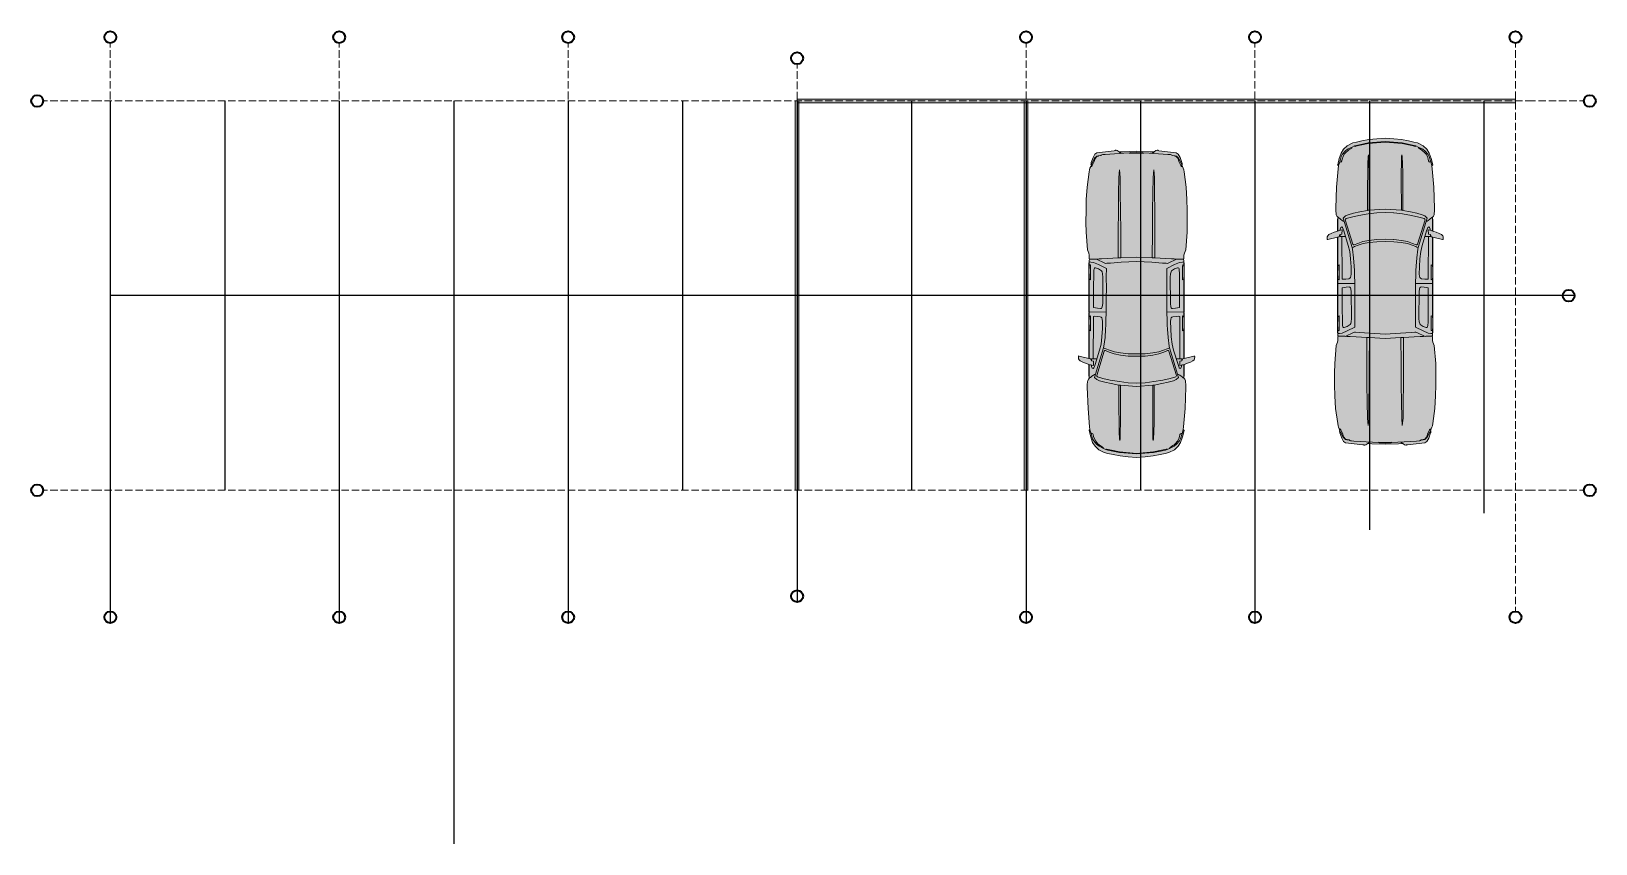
# Model space of a CAD drawing. Header units: inches. Extents: x 6102 to 35828, y 6258 to 21701.
import ezdxf

# ---------------------------------------------------------------- set-up
doc = ezdxf.new("R2010")
doc.units = ezdxf.units.IN
doc.header["$MEASUREMENT"] = 0
doc.layers.add('A-Placed', color=50, linetype='Continuous')
doc.layers.add('PDF_Structural - Shear', color=6, linetype='Continuous')
doc.layers.add('PDF_Interior$-$Furniture$', color=7, linetype='Continuous', true_color=0xaaaaaa)

msp = doc.modelspace()

# ---------------------------------------------------------------- hatches: boundary and pattern name
at = {"layer": 'PDF_Interior$-$Furniture$', "true_color": 0xffffff, "transparency": 33554559}
for points in [[(30921, 16584), (30921, 16188), (30921, 15988), (30921, 15975), (30925, 15971), (30928, 15971), (30928, 15959), (30928, 15934), (30930, 15920), (30936, 15910), (30944, 15906), (30931, 15899), (30929, 15894), (30928, 15884), (30928, 15857), (30927, 15823), (30919, 15789), (30895, 15725), (30868, 15389), (30865, 15204), (30867, 14973), (30871, 14769), (30886, 14533), (30926, 14244), (30932, 14204), (30942, 14175), (30956, 14141), (30969, 14109), (30958, 14104), (30963, 14075), (30966, 14065), (31001, 13969), (31036, 13906), (31075, 13880), (31405, 13842), (31420, 13837), (31426, 13833), (31438, 13831), (31461, 13840), (31496, 13864), (31573, 13860), (31828, 13851), (31828, 19670), (31667, 19658), (31516, 19642), (31383, 19618), (31284, 19596), (31214, 19578), (31108, 19526), (31038, 19459), (30992, 19386), (30956, 19282), (30925, 19161), (30924, 19158), (30928, 19153), (30934, 19149), (30942, 19148), (30939, 19141), (30935, 19087), (30905, 18739), (30891, 18338), (30893, 18290), (30896, 18231), (30899, 18213), (30912, 18186), (30926, 18171), (30928, 18155), (30928, 18130), (30925, 18130), (30921, 18125), (30921, 18112), (30921, 17903), (30906, 17898), (30857, 17882), (30804, 17859), (30759, 17835), (30736, 17815), (30726, 17795), (30723, 17750), (30725, 17743), (30730, 17744), (30737, 17745), (30921, 17788), (30921, 17235), (30921, 16930), (30921, 16918), (30925, 16914), (30928, 16914), (30928, 16905), (30925, 16905), (30921, 16901), (30921, 16889)], [(32735, 16584), (32735, 16889), (32735, 16901), (32731, 16905), (32728, 16905), (32728, 16914), (32731, 16914), (32735, 16918), (32735, 16930), (32735, 17235), (32735, 17788), (32918, 17745), (32926, 17744), (32930, 17743), (32932, 17750), (32930, 17795), (32920, 17815), (32896, 17835), (32852, 17859), (32798, 17882), (32750, 17898), (32735, 17903), (32735, 18112), (32735, 18125), (32731, 18130), (32728, 18130), (32728, 18155), (32730, 18171), (32743, 18186), (32756, 18213), (32760, 18231), (32763, 18290), (32764, 18338), (32750, 18739), (32720, 19087), (32716, 19141), (32714, 19148), (32722, 19149), (32728, 19153), (32732, 19158), (32731, 19161), (32700, 19282), (32664, 19386), (32617, 19459), (32548, 19526), (32442, 19578), (32372, 19596), (32273, 19618), (32140, 19642), (31989, 19658), (31828, 19670), (31828, 13851), (32083, 13860), (32160, 13864), (32194, 13840), (32217, 13831), (32229, 13833), (32235, 13837), (32251, 13842), (32580, 13880), (32619, 13906), (32655, 13969), (32690, 14065), (32692, 14075), (32697, 14104), (32686, 14109), (32700, 14141), (32714, 14175), (32724, 14204), (32730, 14244), (32770, 14533), (32784, 14769), (32789, 14973), (32790, 15204), (32787, 15389), (32761, 15725), (32736, 15789), (32728, 15823), (32728, 15857), (32728, 15884), (32727, 15894), (32724, 15899), (32712, 15906), (32720, 15910), (32726, 15920), (32728, 15934), (32728, 15959), (32728, 15971), (32731, 15971), (32735, 15975), (32735, 15988), (32735, 16188)], [(26197, 16688), (26197, 16383), (26197, 16371), (26201, 16367), (26204, 16367), (26204, 16358), (26201, 16358), (26197, 16354), (26197, 16342), (26197, 16037), (26197, 15484), (26013, 15527), (26006, 15528), (26001, 15529), (25999, 15522), (26002, 15477), (26012, 15457), (26035, 15437), (26080, 15413), (26133, 15390), (26182, 15374), (26197, 15369), (26197, 15160), (26197, 15147), (26201, 15142), (26204, 15142), (26204, 15117), (26202, 15101), (26188, 15086), (26175, 15059), (26172, 15041), (26168, 14982), (26167, 14934), (26181, 14533), (26211, 14185), (26215, 14131), (26218, 14124), (26210, 14123), (26204, 14119), (26200, 14114), (26201, 14110), (26232, 13990), (26268, 13886), (26314, 13813), (26384, 13746), (26490, 13694), (26560, 13676), (26659, 13654), (26791, 13630), (26943, 13614), (27104, 13601), (27104, 19421), (26849, 19412), (26772, 19408), (26737, 19432), (26714, 19441), (26702, 19439), (26696, 19435), (26681, 19430), (26351, 19392), (26312, 19366), (26277, 19303), (26241, 19207), (26239, 19197), (26234, 19167), (26245, 19163), (26232, 19131), (26218, 19097), (26208, 19068), (26202, 19028), (26162, 18739), (26147, 18503), (26143, 18298), (26141, 18068), (26144, 17883), (26171, 17547), (26195, 17483), (26203, 17448), (26204, 17415), (26204, 17388), (26205, 17378), (26207, 17373), (26219, 17366), (26212, 17362), (26206, 17352), (26204, 17338), (26204, 17313), (26204, 17301), (26201, 17301), (26197, 17297), (26197, 17284), (26197, 17084)], [(28011, 16688), (28011, 17084), (28011, 17284), (28011, 17297), (28007, 17301), (28004, 17301), (28004, 17313), (28004, 17338), (28002, 17352), (27996, 17362), (27988, 17366), (28000, 17373), (28003, 17378), (28004, 17388), (28004, 17415), (28004, 17448), (28012, 17483), (28037, 17547), (28063, 17883), (28066, 18068), (28064, 18298), (28060, 18503), (28046, 18739), (28006, 19028), (28000, 19068), (27989, 19097), (27976, 19131), (27962, 19163), (27973, 19167), (27968, 19197), (27966, 19207), (27931, 19303), (27895, 19366), (27856, 19392), (27527, 19430), (27511, 19435), (27505, 19439), (27493, 19441), (27470, 19432), (27435, 19408), (27359, 19412), (27104, 19421), (27104, 13601), (27264, 13614), (27416, 13630), (27549, 13654), (27648, 13676), (27718, 13694), (27824, 13746), (27893, 13813), (27940, 13886), (27976, 13990), (28007, 14110), (28007, 14114), (28004, 14119), (27998, 14123), (27990, 14124), (27992, 14131), (27996, 14185), (28026, 14533), (28040, 14934), (28039, 14982), (28036, 15041), (28032, 15059), (28019, 15086), (28006, 15101), (28004, 15117), (28004, 15142), (28007, 15142), (28011, 15147), (28011, 15160), (28011, 15369), (28026, 15374), (28074, 15390), (28128, 15413), (28172, 15437), (28196, 15457), (28206, 15477), (28208, 15522), (28206, 15529), (28202, 15528), (28194, 15527), (28011, 15484), (28011, 16037), (28011, 16342), (28011, 16354), (28007, 16358), (28004, 16358), (28004, 16367), (28007, 16367), (28011, 16371), (28011, 16383)]]:
    msp.add_hatch(color=7, dxfattribs=at).paths.add_polyline_path(points)

# ---------------------------------------------------------------- linework, layer by layer
at = {"layer": 'A-Placed'}
for p, q in [((7603, 20376), (7603, 10451)), ((9778, 20376), (9778, 12976)), ((11953, 20376), (11953, 10451)), ((14128, 20376), (14128, 6258)), ((16303, 20376), (16303, 10451)), ((18478, 20376), (18478, 12976)), ((20653, 20376), (20653, 10851)), ((22828, 20376), (22828, 12976)), ((25003, 20376), (25003, 10451)), ((27178, 20376), (27178, 12976)), ((29353, 20376), (29353, 10451)), ((31528, 20376), (31528, 12224)), ((33703, 20376), (33703, 12542)), ((35428, 16676), (7603, 16676))]:
    msp.add_line(p, q, dxfattribs=at)
at = {"layer": 'PDF_Interior$-$Furniture$', "color": 132, "lineweight": 18, "true_color": 0x00bfbf}
for points in [[(20618, 12976), (20618, 20376), (20688, 20376), (20688, 12976)], [(20653, 20411), (34303, 20411), (34303, 20341), (20653, 20341)], [(24968, 12976), (24968, 20376), (25038, 20376), (25038, 12976)]]:
    msp.add_lwpolyline(points, close=True, dxfattribs=at)
at = {"layer": 'PDF_Interior$-$Furniture$', "lineweight": 18}
for points in [[(32692, 19219), (32714, 19148), (32722, 19149), (32728, 19153), (32732, 19158), (32731, 19161), (32700, 19282), (32664, 19386), (32617, 19459), (32548, 19526), (32442, 19578), (32372, 19596), (32273, 19618), (32140, 19642), (31989, 19658), (31828, 19670), (31667, 19658), (31516, 19642), (31383, 19618), (31284, 19596), (31214, 19578), (31108, 19526), (31038, 19459), (30992, 19386), (30956, 19282), (30925, 19161), (30924, 19158), (30928, 19153), (30934, 19149), (30942, 19148), (30964, 19219)], [(26219, 17366), (26207, 17373), (26205, 17378), (26204, 17388), (26204, 17415), (26203, 17448), (26195, 17483), (26171, 17547), (26144, 17883), (26141, 18068), (26143, 18298), (26147, 18503), (26162, 18739), (26202, 19028), (26208, 19068), (26218, 19097), (26232, 19131), (26245, 19163), (26257, 19194), (26305, 19289), (26348, 19328), (26372, 19333), (26381, 19335), (26380, 19332), (26379, 19330), (26370, 19328), (26349, 19323), (26314, 19283), (26299, 19228), (26260, 19148), (26249, 19133), (26239, 19129), (26232, 19131)], [(26245, 19163), (26234, 19167), (26239, 19197), (26241, 19207), (26277, 19303), (26312, 19366), (26351, 19392), (26681, 19430), (26696, 19435), (26702, 19439), (26714, 19441), (26737, 19432), (26772, 19408), (26808, 19380)], [(26379, 19328), (26379, 19330), (26379, 19330)], [(26381, 19335), (26422, 19340), (26434, 19348), (26445, 19353), (26460, 19357), (26509, 19360), (26863, 19384), (26976, 19389)], [(27435, 19408), (27359, 19412), (27104, 19421), (26849, 19412), (26772, 19408)], [(27826, 19335), (27785, 19340), (27773, 19348), (27762, 19353), (27747, 19357), (27699, 19360), (27345, 19384), (27232, 19389)], [(27962, 19163), (27973, 19167), (27968, 19197), (27966, 19207), (27931, 19303), (27895, 19366), (27856, 19392), (27527, 19430), (27511, 19435), (27505, 19439), (27493, 19441), (27470, 19432), (27435, 19408), (27400, 19380)], [(27988, 17366), (28000, 17373), (28003, 17378), (28004, 17388), (28004, 17415), (28004, 17448), (28012, 17483), (28037, 17547), (28063, 17883), (28066, 18068), (28064, 18298), (28060, 18503), (28046, 18739), (28006, 19028), (28000, 19068), (27989, 19097), (27976, 19131), (27962, 19163), (27950, 19194), (27902, 19289), (27860, 19328), (27835, 19333), (27826, 19335), (27828, 19332), (27828, 19330), (27838, 19328), (27859, 19323), (27894, 19283), (27909, 19228), (27947, 19148), (27958, 19133), (27968, 19129), (27976, 19131)], [(27829, 19328), (27828, 19330), (27828, 19330)], [(31201, 19501), (31246, 19523), (31280, 19530), (31506, 19579), (31828, 19605), (32149, 19579), (32376, 19530), (32409, 19523), (32454, 19501)], [(32409, 19523), (32401, 19514), (32399, 19513), (32391, 19515), (32149, 19568), (31828, 19594), (31506, 19568), (31264, 19515), (31257, 19513), (31254, 19514), (31246, 19523)], [(31521, 18300), (31521, 18486), (31521, 18736), (31522, 19020), (31519, 19184), (31518, 19322), (31512, 19350), (31504, 19319), (31500, 19182), (31495, 19017), (31493, 18732), (31492, 18482), (31492, 18296)], [(26204, 17313), (26204, 17338), (26206, 17352), (26212, 17362), (26219, 17366), (26290, 17368), (26333, 17369), (26375, 17372), (26392, 17373), (26400, 17373), (26420, 17374), (26438, 17375), (26552, 17381), (26756, 17392), (26756, 17883), (26758, 18298), (26760, 18617), (26765, 18923), (26779, 19066), (26790, 18923), (26795, 18617), (26799, 18298), (26802, 17884), (26804, 17395)], [(28004, 17313), (28004, 17338), (28002, 17352), (27996, 17362), (27988, 17366), (27917, 17368), (27874, 17369), (27833, 17372), (27816, 17373), (27808, 17373), (27788, 17374), (27769, 17375), (27656, 17381), (27451, 17392), (27452, 17883), (27450, 18298), (27447, 18617), (27443, 18923), (27429, 19066), (27417, 18923), (27412, 18617), (27408, 18298), (27405, 17884), (27403, 17395), (27104, 17409), (26804, 17395), (26756, 17392)], [(30942, 19148), (30939, 19141), (30935, 19087), (30905, 18739), (30891, 18338), (30893, 18290), (30896, 18231), (30899, 18213), (30912, 18186), (30926, 18171), (30928, 18155), (30930, 18161), (30940, 18158), (30951, 18150), (30964, 18140), (30979, 18127), (31008, 18107), (31029, 18094), (31049, 18092)], [(32714, 19148), (32716, 19141), (32720, 19087), (32750, 18739), (32764, 18338), (32763, 18290), (32760, 18231), (32756, 18213), (32743, 18186), (32730, 18171), (32728, 18155), (32725, 18161), (32716, 18158), (32704, 18150), (32691, 18140), (32676, 18127), (32647, 18107), (32626, 18094), (32607, 18092)], [(32135, 18300), (31828, 18321), (31521, 18300), (31507, 18298), (31492, 18296), (31346, 18269), (31224, 18243), (31124, 18213), (31075, 18192), (31031, 18150), (31200, 17588), (31208, 17558), (31228, 17395), (31240, 17234), (31243, 17156), (31246, 17076), (31250, 16907), (31253, 16617), (31254, 16474), (31254, 16230), (31254, 16078), (31105, 16006), (31009, 15965), (30958, 15957), (30936, 15956), (30928, 15959), (30928, 15971)], [(30928, 17905), (30928, 18064), (30928, 18130), (30928, 18155)], [(31521, 17727), (31520, 17727), (31402, 17703), (31309, 17670), (31238, 17642), (31223, 17641), (31214, 17652), (31070, 18116), (31072, 18130), (31085, 18139), (31187, 18169), (31327, 18201), (31502, 18231), (31667, 18252)], [(31187, 18169), (31327, 18201)], [(31502, 18231), (31502, 18231)], [(32135, 17727), (32135, 17727), (32253, 17703), (32346, 17670), (32417, 17642), (32432, 17641), (32442, 17652), (32585, 18116), (32584, 18130), (32571, 18139), (32469, 18169), (32329, 18201), (32154, 18231), (31989, 18252), (31828, 18258), (31667, 18252), (31667, 18252)], [(31989, 18252), (31988, 18252)], [(32154, 18231), (32154, 18231)], [(32163, 18296), (32309, 18269), (32431, 18243), (32532, 18213), (32580, 18192), (32624, 18150), (32456, 17588), (32448, 17558), (32427, 17395), (32416, 17234), (32412, 17156), (32409, 17076), (32405, 16907), (32403, 16617), (32402, 16474), (32402, 16230), (32401, 16078), (32551, 16006), (32646, 15965), (32698, 15957), (32720, 15956), (32728, 15959), (32728, 15971)], [(32469, 18169), (32329, 18201)], [(32728, 17905), (32728, 18064), (32728, 18130), (32728, 18155)], [(30928, 18130), (30925, 18130), (30921, 18125), (30921, 18112), (30921, 17903)], [(31074, 17798), (31063, 17798), (31026, 17798), (31024, 17798), (31009, 17798), (31009, 17798), (30987, 17798), (30970, 17798), (30970, 17837)], [(30972, 17917), (30974, 17940), (30987, 17974), (31002, 17984), (31016, 17969), (31028, 17941), (31041, 17908), (31124, 17632), (31153, 17517), (31170, 17377), (31179, 17221), (31181, 17087), (31176, 17045), (31168, 17021), (31158, 17007), (31139, 16997), (31077, 16990), (31023, 16988), (31009, 16990), (31009, 17028), (31006, 17798)], [(32683, 17917), (32681, 17940), (32669, 17974), (32654, 17984), (32640, 17969), (32628, 17941), (32615, 17908), (32531, 17632), (32503, 17517), (32486, 17377), (32477, 17221), (32475, 17087), (32480, 17045), (32487, 17021), (32497, 17007), (32516, 16997), (32579, 16990), (32633, 16988), (32647, 16990), (32647, 17028), (32650, 17798)], [(32581, 17798), (32592, 17798), (32629, 17798), (32632, 17798), (32646, 17798), (32647, 17798), (32669, 17798), (32686, 17798), (32686, 17837)], [(32728, 18130), (32731, 18130), (32735, 18125), (32735, 18112), (32735, 17903)], [(30921, 17788), (30921, 17235), (30921, 16930), (30921, 16918), (30925, 16914), (30928, 16914), (30928, 17011)], [(30928, 17222), (30928, 17232), (30928, 17660), (30928, 17789)], [(32456, 17588), (32429, 17600), (32409, 17608), (32339, 17634), (32249, 17664), (32134, 17685), (31989, 17700), (31828, 17702), (31667, 17700), (31522, 17685), (31407, 17664), (31317, 17634), (31246, 17608), (31227, 17600), (31200, 17588)], [(31520, 17727), (31667, 17744)], [(31989, 17744), (31828, 17747), (31667, 17744), (31667, 17744)], [(31988, 17744), (31989, 17744), (32135, 17727)], [(32728, 17222), (32728, 17232), (32728, 17660), (32728, 17789)], [(32735, 17788), (32735, 17235), (32735, 16930), (32735, 16918), (32731, 16914), (32728, 16914), (32728, 17011)], [(26204, 16367), (26201, 16367), (26197, 16371), (26197, 16383), (26197, 16688), (26197, 17084), (26197, 17284), (26197, 17297), (26201, 17301), (26204, 17301), (26204, 17230)], [(27411, 14972), (27104, 14951), (26797, 14972), (26782, 14974), (26768, 14976), (26622, 15003), (26500, 15029), (26399, 15059), (26351, 15080), (26307, 15122), (26476, 15684), (26484, 15714), (26504, 15877), (26516, 16038), (26519, 16116), (26522, 16196), (26526, 16365), (26529, 16655), (26530, 16798), (26529, 17042), (26530, 17194), (26381, 17266), (26285, 17307), (26234, 17315), (26212, 17316), (26204, 17313), (26204, 17301)], [(27863, 17370), (27707, 17296), (27687, 17289), (27666, 17290), (27597, 17296), (27395, 17311), (27104, 17327), (26812, 17311), (26611, 17296), (26541, 17290), (26521, 17289), (26501, 17296), (26344, 17370)], [(27451, 17392), (27403, 17395)], [(27439, 14976), (27585, 15003), (27707, 15029), (27808, 15059), (27856, 15080), (27900, 15122), (27732, 15684), (27724, 15714), (27703, 15877), (27692, 16038), (27688, 16116), (27685, 16196), (27681, 16365), (27678, 16655), (27678, 16798), (27678, 17042), (27677, 17194), (27827, 17266), (27922, 17307), (27974, 17315), (27996, 17316), (28004, 17313), (28004, 17301)], [(28004, 16367), (28007, 16367), (28011, 16371), (28011, 16383), (28011, 16688), (28011, 17084), (28011, 17284), (28011, 17297), (28007, 17301), (28004, 17301), (28004, 17230)], [(26204, 17018), (26204, 16808), (26204, 16447), (26204, 16367), (26204, 16358)], [(28004, 17018), (28004, 16808), (28004, 16447), (28004, 16367), (28004, 16358)], [(30928, 16905), (30925, 16905), (30921, 16901), (30921, 16889), (30921, 16584), (30921, 16188), (30921, 15988), (30921, 15975), (30925, 15971), (30928, 15971), (30928, 16042)], [(30928, 16254), (30928, 16464), (30928, 16825), (30928, 16905), (30928, 16914)], [(30928, 16908), (31250, 16907)], [(32728, 16908), (32405, 16907)], [(32728, 16254), (32728, 16464), (32728, 16825), (32728, 16905), (32728, 16914)], [(32728, 16905), (32731, 16905), (32735, 16901), (32735, 16889), (32735, 16584), (32735, 16188), (32735, 15988), (32735, 15975), (32731, 15971), (32728, 15971), (32728, 16042)], [(26197, 15484), (26197, 16037), (26197, 16342), (26197, 16354), (26201, 16358), (26204, 16358), (26204, 16261)], [(26204, 16364), (26526, 16365)], [(28004, 16364), (27681, 16365)], [(28011, 15484), (28011, 16037), (28011, 16342), (28011, 16354), (28007, 16358), (28004, 16358), (28004, 16261)], [(26248, 15355), (26250, 15332), (26263, 15298), (26278, 15288), (26291, 15303), (26303, 15331), (26317, 15364), (26400, 15640), (26429, 15755), (26446, 15895), (26455, 16051), (26456, 16185), (26452, 16227), (26444, 16251), (26434, 16265), (26415, 16275), (26352, 16282), (26299, 16284), (26285, 16282), (26284, 16244), (26282, 15474)], [(27959, 15355), (27957, 15332), (27945, 15298), (27930, 15288), (27916, 15303), (27904, 15331), (27891, 15364), (27807, 15640), (27779, 15755), (27762, 15895), (27753, 16051), (27751, 16185), (27756, 16227), (27763, 16251), (27773, 16265), (27792, 16275), (27855, 16282), (27908, 16284), (27923, 16282), (27923, 16244), (27926, 15474)], [(26204, 16050), (26204, 16040), (26204, 15612), (26204, 15483)], [(28004, 16050), (28004, 16040), (28004, 15612), (28004, 15483)], [(30944, 15906), (30931, 15899), (30929, 15894), (30928, 15884), (30928, 15857), (30927, 15823), (30919, 15789), (30895, 15725), (30868, 15389), (30865, 15204), (30867, 14973), (30871, 14769), (30886, 14533), (30926, 14244), (30932, 14204), (30942, 14175), (30956, 14141), (30969, 14109), (30981, 14078), (31029, 13983), (31072, 13944), (31096, 13939), (31105, 13937), (31104, 13940), (31103, 13942), (31094, 13944), (31073, 13949), (31038, 13989), (31023, 14044), (30984, 14124), (30973, 14139), (30963, 14143), (30956, 14141)], [(30928, 15959), (30928, 15934), (30930, 15920), (30936, 15910), (30944, 15906), (31014, 15904), (31058, 15903), (31099, 15900), (31116, 15899), (31124, 15899), (31144, 15898), (31162, 15897), (31276, 15891), (31480, 15880), (31480, 15389), (31482, 14973), (31485, 14655), (31489, 14349), (31503, 14206), (31514, 14349), (31519, 14655), (31523, 14973), (31526, 15388), (31528, 15877)], [(31069, 15902), (31225, 15976), (31245, 15983), (31265, 15982), (31335, 15976), (31536, 15960)], [(32728, 15959), (32728, 15934), (32726, 15920), (32720, 15910), (32712, 15906), (32641, 15904), (32598, 15903), (32557, 15900), (32540, 15899), (32532, 15899), (32512, 15898), (32493, 15897), (32380, 15891), (32175, 15880), (32176, 15389), (32174, 14973), (32171, 14655), (32167, 14349), (32153, 14206), (32141, 14349), (32136, 14655), (32133, 14973), (32129, 15388), (32128, 15877), (31828, 15863), (31528, 15877), (31480, 15880)], [(32119, 15961), (31828, 15945), (31536, 15961)], [(32587, 15902), (32431, 15976), (32411, 15983), (32390, 15982), (32321, 15976), (32119, 15960)], [(32175, 15880), (32128, 15877)], [(32712, 15906), (32724, 15899), (32727, 15894), (32728, 15884), (32728, 15857), (32728, 15823), (32736, 15789), (32761, 15725), (32787, 15389), (32790, 15204), (32789, 14973), (32784, 14769), (32770, 14533), (32730, 14244), (32724, 14204), (32714, 14175), (32700, 14141), (32686, 14109), (32674, 14078), (32626, 13983), (32584, 13944), (32560, 13939), (32550, 13937), (32552, 13940), (32552, 13942), (32562, 13944), (32583, 13949), (32618, 13989), (32633, 14044), (32671, 14124), (32682, 14139), (32692, 14143), (32700, 14141)], [(26350, 15474), (26339, 15474), (26302, 15474), (26300, 15474), (26285, 15474), (26285, 15474), (26263, 15474), (26246, 15474), (26246, 15435)], [(26943, 15528), (26796, 15545), (26678, 15569), (26585, 15602), (26514, 15630), (26499, 15631), (26490, 15620), (26346, 15156), (26348, 15142), (26361, 15133), (26463, 15103), (26603, 15071), (26778, 15041), (26943, 15020), (27104, 15014), (27264, 15020), (27430, 15041), (27605, 15071), (27745, 15103), (27847, 15133), (27859, 15142), (27861, 15156), (27718, 15620), (27708, 15631), (27693, 15630), (27622, 15602), (27529, 15569), (27411, 15545), (27264, 15528), (27264, 15528)], [(27732, 15684), (27705, 15671), (27685, 15664), (27615, 15638), (27525, 15608), (27410, 15587), (27264, 15572), (27104, 15570), (26943, 15572), (26797, 15587), (26682, 15608), (26592, 15638), (26522, 15664), (26503, 15671), (26476, 15684)], [(26796, 15545), (26796, 15545)], [(27264, 15528), (27104, 15525), (26943, 15528), (26943, 15528)], [(27411, 15545), (27411, 15545)], [(27857, 15474), (27868, 15474), (27905, 15474), (27908, 15474), (27922, 15474), (27922, 15474), (27945, 15474), (27962, 15474), (27962, 15435)], [(26218, 14124), (26215, 14131), (26211, 14185), (26181, 14533), (26167, 14934), (26168, 14982), (26172, 15041), (26175, 15059), (26188, 15086), (26202, 15101), (26204, 15117), (26206, 15111), (26215, 15114), (26227, 15122), (26240, 15132), (26255, 15145), (26284, 15165), (26305, 15178), (26325, 15180)], [(26204, 15142), (26201, 15142), (26197, 15147), (26197, 15160), (26197, 15369)], [(26204, 15367), (26204, 15208), (26204, 15142), (26204, 15117)], [(27990, 14124), (27992, 14131), (27996, 14185), (28026, 14533), (28040, 14934), (28039, 14982), (28036, 15041), (28032, 15059), (28019, 15086), (28006, 15101), (28004, 15117), (28001, 15111), (27992, 15114), (27980, 15122), (27967, 15132), (27952, 15145), (27923, 15165), (27902, 15178), (27883, 15180)], [(28004, 15142), (28007, 15142), (28011, 15147), (28011, 15160), (28011, 15369)], [(28004, 15367), (28004, 15208), (28004, 15142), (28004, 15117)], [(26463, 15103), (26603, 15071)], [(26797, 14972), (26797, 14786), (26797, 14536), (26798, 14252), (26795, 14088), (26794, 13950), (26787, 13922), (26780, 13953), (26776, 14090), (26771, 14255), (26769, 14540), (26768, 14790), (26768, 14976)], [(26778, 15041), (26778, 15041)], [(26943, 15020), (26943, 15020)], [(27264, 15020), (27264, 15020)], [(27430, 15041), (27430, 15041)], [(27745, 15103), (27605, 15071)], [(27968, 14053), (27990, 14124), (27998, 14123), (28004, 14119), (28007, 14114), (28007, 14110), (27976, 13990), (27940, 13886), (27893, 13813), (27824, 13746), (27718, 13694), (27648, 13676), (27549, 13654), (27416, 13630), (27264, 13614), (27104, 13601), (26943, 13614), (26791, 13630), (26659, 13654), (26560, 13676), (26490, 13694), (26384, 13746), (26314, 13813), (26268, 13886), (26232, 13990), (26201, 14110), (26200, 14114), (26204, 14119), (26210, 14123), (26218, 14124), (26239, 14053)], [(30969, 14109), (30958, 14104), (30963, 14075), (30966, 14065), (31001, 13969), (31036, 13906), (31075, 13880), (31405, 13842), (31420, 13837), (31426, 13833), (31438, 13831), (31461, 13840), (31496, 13864), (31532, 13892)], [(32686, 14109), (32697, 14104), (32692, 14075), (32690, 14065), (32655, 13969), (32619, 13906), (32580, 13880), (32251, 13842), (32235, 13837), (32229, 13833), (32217, 13831), (32194, 13840), (32160, 13864), (32124, 13892)], [(26477, 13771), (26522, 13749), (26556, 13741), (26782, 13693), (27104, 13667), (27425, 13693), (27652, 13741), (27685, 13749), (27730, 13771)], [(27685, 13749), (27677, 13758), (27675, 13759), (27667, 13757), (27425, 13704), (27104, 13678), (26782, 13704), (26540, 13757), (26533, 13759), (26530, 13758), (26522, 13749)], [(31103, 13943), (31103, 13942), (31103, 13942)], [(31105, 13937), (31146, 13932), (31158, 13924), (31169, 13919), (31185, 13915), (31233, 13912), (31587, 13888), (31700, 13883)], [(32160, 13864), (32083, 13860), (31828, 13851), (31573, 13860), (31496, 13864)], [(32550, 13937), (32509, 13932), (32497, 13924), (32486, 13919), (32471, 13915), (32423, 13912), (32069, 13888), (31956, 13883)], [(32553, 13943), (32552, 13942)], [(32552, 13942), (32552, 13942)]]:
    msp.add_lwpolyline(points, dxfattribs=at)
for points in [[(26976, 19389), (26976, 19380), (27104, 19385), (27232, 19380), (27232, 19389), (27218, 19395), (27104, 19400), (26989, 19395)], [(31114, 19457), (31201, 19501), (31193, 19485), (31191, 19480), (31136, 19445), (31117, 19430), (31087, 19406), (31051, 19363), (31027, 19318), (31012, 19272), (31003, 19237), (30994, 19222), (30982, 19215), (30964, 19219), (30992, 19319), (31013, 19357), (31068, 19421)], [(32134, 18736), (32134, 19020), (32136, 19184), (32138, 19322), (32144, 19350), (32151, 19319), (32156, 19182), (32161, 19017), (32163, 18732), (32163, 18482), (32163, 18296), (32149, 18298), (32135, 18300), (32135, 18486)], [(32541, 19457), (32454, 19501), (32463, 19485), (32464, 19480), (32519, 19445), (32539, 19430), (32568, 19406), (32604, 19363), (32629, 19318), (32643, 19272), (32652, 19237), (32662, 19222), (32674, 19215), (32692, 19219), (32663, 19319), (32643, 19357), (32588, 19421)], [(30956, 17803), (30969, 17837), (31007, 17844), (31009, 17927), (30955, 17912), (30942, 17909), (30921, 17903), (30906, 17898), (30857, 17882), (30804, 17859), (30759, 17835), (30736, 17815), (30726, 17795), (30723, 17750), (30725, 17743), (30730, 17744), (30737, 17745), (30921, 17788), (30952, 17795)], [(32700, 17803), (32686, 17837), (32648, 17844), (32647, 17927), (32700, 17912), (32714, 17909), (32735, 17903), (32750, 17898), (32798, 17882), (32852, 17859), (32896, 17835), (32920, 17815), (32930, 17795), (32932, 17750), (32930, 17743), (32926, 17744), (32918, 17745), (32735, 17788), (32703, 17795)], [(26230, 17219), (26229, 17029), (26228, 16978), (26213, 16984), (26208, 16997), (26205, 17009), (26202, 17032), (26198, 17153), (26202, 17216), (26205, 17238), (26209, 17251), (26210, 17252), (26213, 17256), (26225, 17261), (26226, 17261), (26228, 17256), (26229, 17242)], [(27978, 17219), (27978, 17029), (27979, 16978), (27994, 16984), (28000, 16997), (28002, 17009), (28006, 17032), (28009, 17153), (28006, 17216), (28002, 17238), (27998, 17251), (27997, 17252), (27995, 17256), (27982, 17261), (27981, 17261), (27980, 17256), (27978, 17242)], [(30936, 17253), (30932, 17243), (30929, 17231), (30926, 17208), (30922, 17087), (30926, 17025), (30929, 17002), (30933, 16990), (30934, 16988), (30937, 16984), (30954, 16978), (30954, 17263), (30939, 17257), (30937, 17254)], [(32720, 17253), (32724, 17243), (32727, 17231), (32730, 17208), (32733, 17087), (32730, 17025), (32726, 17002), (32722, 16990), (32722, 16988), (32719, 16984), (32702, 16978), (32702, 17263), (32717, 17257), (32719, 17254)], [(26297, 17186), (26293, 17162), (26290, 17101), (26287, 16809), (26286, 16509), (26285, 16449), (26361, 16435), (26420, 16429), (26435, 16433), (26445, 16445), (26453, 16465), (26460, 16526), (26462, 17030), (26457, 17091), (26449, 17126), (26438, 17147), (26380, 17185), (26323, 17204), (26313, 17203), (26303, 17198)], [(27910, 17186), (27915, 17162), (27918, 17101), (27920, 16809), (27922, 16509), (27922, 16449), (27846, 16435), (27787, 16429), (27772, 16433), (27762, 16445), (27754, 16465), (27748, 16526), (27745, 17030), (27750, 17091), (27759, 17126), (27770, 17147), (27827, 17185), (27884, 17204), (27894, 17203), (27904, 17198)], [(31021, 16086), (31017, 16110), (31014, 16171), (31011, 16463), (31010, 16763), (31009, 16823), (31085, 16837), (31144, 16843), (31159, 16839), (31169, 16827), (31177, 16807), (31184, 16746), (31186, 16242), (31181, 16181), (31173, 16146), (31162, 16125), (31104, 16087), (31047, 16068), (31037, 16069), (31027, 16074)], [(32634, 16086), (32639, 16110), (32642, 16171), (32644, 16463), (32646, 16763), (32646, 16823), (32570, 16837), (32511, 16843), (32496, 16839), (32486, 16827), (32478, 16807), (32472, 16746), (32469, 16242), (32474, 16181), (32483, 16146), (32494, 16125), (32551, 16087), (32609, 16068), (32618, 16069), (32629, 16074)], [(26212, 16019), (26208, 16029), (26205, 16041), (26202, 16064), (26198, 16185), (26202, 16247), (26205, 16270), (26209, 16282), (26210, 16284), (26213, 16287), (26230, 16294), (26230, 16009), (26215, 16015), (26212, 16018)], [(27996, 16019), (28000, 16029), (28002, 16041), (28006, 16064), (28009, 16185), (28006, 16247), (28002, 16270), (27998, 16282), (27997, 16284), (27995, 16287), (27978, 16294), (27978, 16009), (27993, 16015), (27995, 16018)], [(30954, 16053), (30954, 16243), (30952, 16294), (30937, 16288), (30932, 16275), (30929, 16263), (30926, 16240), (30922, 16119), (30926, 16056), (30929, 16034), (30933, 16021), (30934, 16020), (30937, 16016), (30949, 16011), (30950, 16011), (30952, 16016), (30953, 16030)], [(32702, 16053), (32702, 16243), (32703, 16294), (32718, 16288), (32724, 16275), (32727, 16263), (32730, 16240), (32733, 16119), (32730, 16056), (32726, 16034), (32722, 16021), (32722, 16020), (32719, 16016), (32706, 16011), (32705, 16011), (32704, 16016), (32702, 16030)], [(26232, 15469), (26245, 15435), (26283, 15428), (26285, 15345), (26231, 15360), (26218, 15363), (26197, 15369), (26182, 15374), (26133, 15390), (26080, 15413), (26035, 15437), (26012, 15457), (26002, 15477), (25999, 15522), (26001, 15529), (26006, 15528), (26013, 15527), (26197, 15484), (26228, 15477)], [(27976, 15469), (27962, 15435), (27924, 15428), (27923, 15345), (27976, 15360), (27990, 15363), (28011, 15369), (28026, 15374), (28074, 15390), (28128, 15413), (28172, 15437), (28196, 15457), (28206, 15477), (28208, 15522), (28206, 15529), (28202, 15528), (28194, 15527), (28011, 15484), (27979, 15477)], [(27410, 14536), (27410, 14252), (27412, 14088), (27414, 13950), (27420, 13922), (27427, 13953), (27432, 14090), (27437, 14255), (27439, 14540), (27439, 14790), (27439, 14976), (27425, 14974), (27411, 14972), (27411, 14786)], [(26390, 13815), (26477, 13771), (26469, 13787), (26467, 13792), (26412, 13827), (26393, 13842), (26363, 13866), (26327, 13909), (26303, 13954), (26288, 13999), (26279, 14035), (26270, 14050), (26258, 14057), (26239, 14053), (26268, 13953), (26289, 13915), (26344, 13851)], [(27817, 13815), (27730, 13771), (27739, 13787), (27740, 13792), (27795, 13827), (27815, 13842), (27844, 13866), (27880, 13909), (27905, 13954), (27919, 13999), (27928, 14035), (27938, 14050), (27950, 14057), (27968, 14053), (27939, 13953), (27919, 13915), (27864, 13851)], [(31700, 13883), (31700, 13892), (31828, 13887), (31956, 13892), (31956, 13883), (31942, 13877), (31828, 13872), (31713, 13877)]]:
    msp.add_lwpolyline(points, close=True, dxfattribs=at)
at = {"layer": 'PDF_Interior$-$Furniture$', "color": 7, "lineweight": 0, "true_color": 0xffffff, "transparency": 33554559}
for points in [[(20618, 12976), (20618, 20376), (20688, 12976), (20688, 20376)], [(20653, 20411), (34303, 20411), (20653, 20341), (34303, 20341)], [(24968, 12976), (24968, 20376), (25038, 12976), (25038, 20376)]]:
    msp.add_solid(points, dxfattribs=at)
at = {"layer": 'PDF_Structural - Shear', "lineweight": 13}
for points in [[(7603, 21394), (7603, 21476)], [(11953, 21394), (11953, 21476)], [(16303, 21394), (16303, 21476)], [(25003, 21394), (25003, 21476)], [(29353, 21394), (29353, 21476)], [(34303, 21394), (34303, 21476)], [(7603, 21199), (7603, 21340)], [(7603, 21003), (7603, 21144)], [(11953, 21199), (11953, 21340)], [(11953, 21003), (11953, 21144)], [(16303, 21199), (16303, 21340)], [(16303, 21003), (16303, 21144)], [(25003, 21199), (25003, 21340)], [(25003, 21003), (25003, 21144)], [(29353, 21199), (29353, 21340)], [(29353, 21003), (29353, 21144)], [(34303, 21199), (34303, 21340)], [(34303, 21003), (34303, 21144)], [(7603, 20808), (7603, 20949)], [(11953, 20808), (11953, 20949)], [(16303, 20808), (16303, 20949)], [(20653, 20994), (20653, 21076)], [(20653, 20799), (20653, 20940)], [(25003, 20808), (25003, 20949)], [(29353, 20808), (29353, 20949)], [(34303, 20808), (34303, 20949)], [(7603, 20612), (7603, 20753)], [(7603, 20557), (7603, 20476), (7603, 20407)], [(11953, 20612), (11953, 20753)], [(11953, 20557), (11953, 20476), (11953, 20407)], [(16303, 20612), (16303, 20753)], [(16303, 20557), (16303, 20476), (16303, 20407)], [(20653, 20603), (20653, 20744)], [(20653, 20408), (20653, 20549)], [(25003, 20612), (25003, 20753)], [(25003, 20557), (25003, 20476), (25003, 20407)], [(29353, 20612), (29353, 20753)], [(29353, 20557), (29353, 20476), (29353, 20407)], [(34303, 20612), (34303, 20753)], [(34303, 20557), (34303, 20476), (34303, 20407)], [(6409, 20376), (6327, 20376)], [(6605, 20376), (6463, 20376)], [(6800, 20376), (6659, 20376)], [(6996, 20376), (6855, 20376)], [(7191, 20376), (7050, 20376)], [(7246, 20376), (7327, 20376), (7441, 20376)], [(7327, 20376), (7327, 20376)], [(7327, 20376), (7327, 20376)], [(7495, 20376), (7636, 20376)], [(7603, 20476), (7603, 20476)], [(7603, 20476), (7603, 20476)], [(7603, 20352), (7603, 20211)], [(7691, 20376), (7832, 20376)], [(7886, 20376), (8028, 20376)], [(8082, 20376), (8223, 20376)], [(8278, 20376), (8419, 20376)], [(8473, 20376), (8614, 20376)], [(8669, 20376), (8810, 20376)], [(8864, 20376), (9006, 20376)], [(9060, 20376), (9201, 20376)], [(9256, 20376), (9397, 20376)], [(9451, 20376), (9592, 20376)], [(9647, 20376), (9788, 20376)], [(9843, 20376), (9984, 20376)], [(10038, 20376), (10179, 20376)], [(10234, 20376), (10375, 20376)], [(10429, 20376), (10570, 20376)], [(10625, 20376), (10766, 20376)], [(10821, 20376), (10962, 20376)], [(11016, 20376), (11157, 20376)], [(11212, 20376), (11353, 20376)], [(11407, 20376), (11549, 20376)], [(11603, 20376), (11744, 20376)], [(11799, 20376), (11940, 20376)], [(11953, 20476), (11953, 20476)], [(11953, 20476), (11953, 20476)], [(11953, 20352), (11953, 20211)], [(11994, 20376), (12135, 20376)], [(12190, 20376), (12331, 20376)], [(12385, 20376), (12527, 20376)], [(12581, 20376), (12722, 20376)], [(12777, 20376), (12918, 20376)], [(12972, 20376), (13113, 20376)], [(13168, 20376), (13309, 20376)], [(13364, 20376), (13505, 20376)], [(13559, 20376), (13700, 20376)], [(13755, 20376), (13896, 20376)], [(13950, 20376), (14091, 20376)], [(14146, 20376), (14287, 20376)], [(14342, 20376), (14483, 20376)], [(14537, 20376), (14678, 20376)], [(14733, 20376), (14874, 20376)], [(14928, 20376), (15070, 20376)], [(15124, 20376), (15265, 20376)], [(15320, 20376), (15461, 20376)], [(15515, 20376), (15656, 20376)], [(15711, 20376), (15852, 20376)], [(15906, 20376), (16048, 20376)], [(16102, 20376), (16243, 20376)], [(16298, 20376), (16439, 20376)], [(16303, 20476), (16303, 20476)], [(16303, 20476), (16303, 20476)], [(16303, 20352), (16303, 20211)], [(16493, 20376), (16634, 20376)], [(16689, 20376), (16830, 20376)], [(16885, 20376), (17026, 20376)], [(17080, 20376), (17221, 20376)], [(17276, 20376), (17417, 20376)], [(17471, 20376), (17612, 20376)], [(17667, 20376), (17808, 20376)], [(17863, 20376), (18004, 20376)], [(18058, 20376), (18199, 20376)], [(18254, 20376), (18395, 20376)], [(18449, 20376), (18590, 20376)], [(18645, 20376), (18786, 20376)], [(18841, 20376), (18982, 20376)], [(19036, 20376), (19177, 20376)], [(19232, 20376), (19373, 20376)], [(19427, 20376), (19569, 20376)], [(19623, 20376), (19764, 20376)], [(19819, 20376), (19960, 20376)], [(20014, 20376), (20155, 20376)], [(20210, 20376), (20351, 20376)], [(20406, 20376), (20547, 20376)], [(20601, 20376), (20742, 20376)], [(20653, 20212), (20653, 20353)], [(20797, 20376), (20938, 20376)], [(20992, 20376), (21133, 20376)], [(21188, 20376), (21329, 20376)], [(21384, 20376), (21525, 20376)], [(21579, 20376), (21720, 20376)], [(21775, 20376), (21916, 20376)], [(21970, 20376), (22112, 20376)], [(22166, 20376), (22307, 20376)], [(22362, 20376), (22503, 20376)], [(22557, 20376), (22698, 20376)], [(22753, 20376), (22894, 20376)], [(22948, 20376), (23090, 20376)], [(23144, 20376), (23285, 20376)], [(23340, 20376), (23481, 20376)], [(23535, 20376), (23676, 20376)], [(23731, 20376), (23872, 20376)], [(23926, 20376), (24068, 20376)], [(24122, 20376), (24263, 20376)], [(24318, 20376), (24459, 20376)], [(24513, 20376), (24654, 20376)], [(24709, 20376), (24850, 20376)], [(24905, 20376), (25046, 20376)], [(25003, 20476), (25003, 20476)], [(25003, 20476), (25003, 20476)], [(25003, 20352), (25003, 20211)], [(25100, 20376), (25241, 20376)], [(25296, 20376), (25437, 20376)], [(25491, 20376), (25632, 20376)], [(25687, 20376), (25828, 20376)], [(25883, 20376), (26024, 20376)], [(26078, 20376), (26219, 20376)], [(26274, 20376), (26415, 20376)], [(26469, 20376), (26611, 20376)], [(26665, 20376), (26806, 20376)], [(26861, 20376), (27002, 20376)], [(27056, 20376), (27197, 20376)], [(27252, 20376), (27393, 20376)], [(27447, 20376), (27589, 20376)], [(27643, 20376), (27784, 20376)], [(27839, 20376), (27980, 20376)], [(28034, 20376), (28175, 20376)], [(28230, 20376), (28371, 20376)], [(28426, 20376), (28567, 20376)], [(28621, 20376), (28762, 20376)], [(28817, 20376), (28958, 20376)], [(29012, 20376), (29153, 20376)], [(29208, 20376), (29349, 20376)], [(29353, 20476), (29353, 20476)], [(29353, 20476), (29353, 20476)], [(29353, 20352), (29353, 20211)], [(29404, 20376), (29545, 20376)], [(29599, 20376), (29740, 20376)], [(29795, 20376), (29936, 20376)], [(29990, 20376), (30132, 20376)], [(30186, 20376), (30327, 20376)], [(30382, 20376), (30523, 20376)], [(30577, 20376), (30718, 20376)], [(30773, 20376), (30914, 20376)], [(30968, 20376), (31110, 20376)], [(31164, 20376), (31305, 20376)], [(31360, 20376), (31501, 20376)], [(31555, 20376), (31696, 20376)], [(31751, 20376), (31892, 20376)], [(31947, 20376), (32088, 20376)], [(32142, 20376), (32283, 20376)], [(32338, 20376), (32479, 20376)], [(32533, 20376), (32674, 20376)], [(32729, 20376), (32870, 20376)], [(32925, 20376), (33066, 20376)], [(33120, 20376), (33261, 20376)], [(33316, 20376), (33457, 20376)], [(33511, 20376), (33653, 20376)], [(33707, 20376), (33848, 20376)], [(33903, 20376), (34044, 20376)], [(34098, 20376), (34239, 20376)], [(34294, 20376), (34435, 20376)], [(34303, 20476), (34303, 20476)], [(34303, 20476), (34303, 20476)], [(34303, 20352), (34303, 20211)], [(34489, 20376), (34603, 20376), (34684, 20376)], [(34603, 20376), (34603, 20376)], [(34603, 20376), (34603, 20376)], [(34739, 20376), (34880, 20376)], [(34934, 20376), (35075, 20376)], [(35130, 20376), (35271, 20376)], [(35326, 20376), (35467, 20376)], [(35521, 20376), (35603, 20376)], [(7603, 20157), (7603, 20015)], [(7603, 19961), (7603, 19820)], [(11953, 20157), (11953, 20015)], [(11953, 19961), (11953, 19820)], [(16303, 20157), (16303, 20015)], [(16303, 19961), (16303, 19820)], [(20653, 20157), (20653, 20076), (20653, 20015)], [(20653, 20076), (20653, 20076)], [(20653, 20076), (20653, 20076)], [(20653, 19961), (20653, 19820)], [(25003, 20157), (25003, 20015)], [(25003, 19961), (25003, 19820)], [(29353, 20157), (29353, 20015)], [(29353, 19961), (29353, 19820)], [(34303, 20157), (34303, 20015)], [(34303, 19961), (34303, 19820)], [(7603, 19765), (7603, 19624)], [(11953, 19765), (11953, 19624)], [(16303, 19765), (16303, 19624)], [(20653, 19765), (20653, 19624)], [(25003, 19765), (25003, 19624)], [(29353, 19765), (29353, 19624)], [(34303, 19765), (34303, 19624)], [(7603, 19570), (7603, 19429)], [(7603, 19374), (7603, 19233)], [(11953, 19570), (11953, 19429)], [(11953, 19374), (11953, 19233)], [(16303, 19570), (16303, 19429)], [(16303, 19374), (16303, 19233)], [(20653, 19570), (20653, 19429)], [(20653, 19374), (20653, 19233)], [(25003, 19570), (25003, 19429)], [(25003, 19374), (25003, 19233)], [(29353, 19570), (29353, 19429)], [(29353, 19374), (29353, 19233)], [(34303, 19570), (34303, 19429)], [(34303, 19374), (34303, 19233)], [(7603, 19178), (7603, 19037)], [(11953, 19178), (11953, 19037)], [(16303, 19178), (16303, 19037)], [(20653, 19178), (20653, 19037)], [(25003, 19178), (25003, 19037)], [(29353, 19178), (29353, 19037)], [(34303, 19178), (34303, 19037)], [(7603, 18983), (7603, 18842)], [(7603, 18787), (7603, 18646)], [(11953, 18983), (11953, 18842)], [(11953, 18787), (11953, 18646)], [(16303, 18983), (16303, 18842)], [(16303, 18787), (16303, 18646)], [(20653, 18983), (20653, 18842)], [(20653, 18787), (20653, 18646)], [(25003, 18983), (25003, 18842)], [(25003, 18787), (25003, 18646)], [(29353, 18983), (29353, 18842)], [(29353, 18787), (29353, 18646)], [(34303, 18983), (34303, 18842)], [(34303, 18787), (34303, 18646)], [(7603, 18592), (7603, 18451)], [(11953, 18592), (11953, 18451)], [(16303, 18592), (16303, 18451)], [(20653, 18592), (20653, 18451)], [(25003, 18592), (25003, 18451)], [(29353, 18592), (29353, 18451)], [(34303, 18592), (34303, 18451)], [(7603, 18396), (7603, 18255)], [(7603, 18200), (7603, 18059)], [(11953, 18396), (11953, 18255)], [(11953, 18200), (11953, 18059)], [(16303, 18396), (16303, 18255)], [(16303, 18200), (16303, 18059)], [(20653, 18396), (20653, 18255)], [(20653, 18200), (20653, 18059)], [(25003, 18396), (25003, 18255)], [(25003, 18200), (25003, 18059)], [(29353, 18396), (29353, 18255)], [(29353, 18200), (29353, 18059)], [(34303, 18396), (34303, 18255)], [(34303, 18200), (34303, 18059)], [(7603, 18005), (7603, 17864)], [(11953, 18005), (11953, 17864)], [(16303, 18005), (16303, 17864)], [(20653, 18005), (20653, 17864)], [(25003, 18005), (25003, 17864)], [(29353, 18005), (29353, 17864)], [(34303, 18005), (34303, 17864)], [(7603, 17809), (7603, 17668)], [(7603, 17614), (7603, 17472)], [(11953, 17809), (11953, 17668)], [(11953, 17614), (11953, 17472)], [(16303, 17809), (16303, 17668)], [(16303, 17614), (16303, 17472)], [(20653, 17809), (20653, 17668)], [(20653, 17614), (20653, 17472)], [(25003, 17809), (25003, 17668)], [(25003, 17614), (25003, 17472)], [(29353, 17809), (29353, 17668)], [(29353, 17614), (29353, 17472)], [(34303, 17809), (34303, 17668)], [(34303, 17614), (34303, 17472)], [(7603, 17418), (7603, 17277)], [(11953, 17418), (11953, 17277)], [(16303, 17418), (16303, 17277)], [(20653, 17418), (20653, 17277)], [(25003, 17418), (25003, 17277)], [(29353, 17418), (29353, 17277)], [(34303, 17418), (34303, 17277)], [(7603, 17222), (7603, 17081)], [(7603, 17027), (7603, 16886)], [(11953, 17222), (11953, 17081)], [(11953, 17027), (11953, 16886)], [(16303, 17222), (16303, 17081)], [(16303, 17027), (16303, 16886)], [(20653, 17222), (20653, 17081)], [(20653, 17027), (20653, 16886)], [(25003, 17222), (25003, 17081)], [(25003, 17027), (25003, 16886)], [(29353, 17222), (29353, 17081)], [(29353, 17027), (29353, 16886)], [(34303, 17222), (34303, 17081)], [(34303, 17027), (34303, 16886)], [(7603, 16831), (7603, 16690)], [(11953, 16831), (11953, 16690)], [(16303, 16831), (16303, 16690)], [(20653, 16831), (20653, 16690)], [(20734, 16676), (20653, 16676)], [(20930, 16676), (20789, 16676)], [(21126, 16676), (20984, 16676)], [(21321, 16676), (21180, 16676)], [(21517, 16676), (21376, 16676)], [(21571, 16676), (21653, 16676), (21739, 16676)], [(21793, 16676), (21934, 16676)], [(21989, 16676), (22130, 16676)], [(22184, 16676), (22326, 16676)], [(22380, 16676), (22521, 16676)], [(22576, 16676), (22717, 16676)], [(22771, 16676), (22912, 16676)], [(22967, 16676), (23108, 16676)], [(23163, 16676), (23304, 16676)], [(23358, 16676), (23499, 16676)], [(23554, 16676), (23695, 16676)], [(23749, 16676), (23891, 16676)], [(23945, 16676), (24086, 16676)], [(24141, 16676), (24282, 16676)], [(24336, 16676), (24477, 16676)], [(24532, 16676), (24673, 16676)], [(24727, 16676), (24869, 16676)], [(24923, 16676), (25064, 16676)], [(25003, 16831), (25003, 16690)], [(25119, 16676), (25260, 16676)], [(25314, 16676), (25455, 16676)], [(25510, 16676), (25651, 16676)], [(25706, 16676), (25847, 16676)], [(25901, 16676), (26042, 16676)], [(26097, 16676), (26238, 16676)], [(26292, 16676), (26433, 16676)], [(26488, 16676), (26629, 16676)], [(26684, 16676), (26825, 16676)], [(26879, 16676), (27020, 16676)], [(27075, 16676), (27216, 16676)], [(27270, 16676), (27411, 16676)], [(27466, 16676), (27607, 16676)], [(27662, 16676), (27803, 16676)], [(27857, 16676), (27998, 16676)], [(28053, 16676), (28194, 16676)], [(28248, 16676), (28390, 16676)], [(28444, 16676), (28585, 16676)], [(28640, 16676), (28781, 16676)], [(28835, 16676), (28976, 16676)], [(29031, 16676), (29172, 16676)], [(29226, 16676), (29368, 16676)], [(29353, 16831), (29353, 16690)], [(29422, 16676), (29563, 16676)], [(29618, 16676), (29759, 16676)], [(29813, 16676), (29954, 16676)], [(30009, 16676), (30150, 16676)], [(30205, 16676), (30346, 16676)], [(30400, 16676), (30541, 16676)], [(30596, 16676), (30737, 16676)], [(30791, 16676), (30932, 16676)], [(30987, 16676), (31128, 16676)], [(31183, 16676), (31324, 16676)], [(31378, 16676), (31519, 16676)], [(31574, 16676), (31715, 16676)], [(31769, 16676), (31911, 16676)], [(31965, 16676), (32106, 16676)], [(32161, 16676), (32302, 16676)], [(32356, 16676), (32497, 16676)], [(32552, 16676), (32693, 16676)], [(32747, 16676), (32889, 16676)], [(32943, 16676), (33084, 16676)], [(33139, 16676), (33280, 16676)], [(33334, 16676), (33475, 16676)], [(33530, 16676), (33671, 16676)], [(33726, 16676), (33867, 16676)], [(33921, 16676), (34062, 16676)], [(34117, 16676), (34203, 16676), (34284, 16676)], [(34203, 16676), (34203, 16676)], [(34203, 16676), (34203, 16676)], [(34303, 16831), (34303, 16690)], [(34339, 16676), (34480, 16676)], [(34534, 16676), (34675, 16676)], [(34730, 16676), (34871, 16676)], [(34926, 16676), (35067, 16676)], [(35121, 16676), (35203, 16676)], [(7603, 16636), (7603, 16494)], [(7603, 16440), (7603, 16299)], [(11953, 16636), (11953, 16494)], [(11953, 16440), (11953, 16299)], [(16303, 16636), (16303, 16494)], [(16303, 16440), (16303, 16299)], [(20653, 16636), (20653, 16494)], [(20653, 16440), (20653, 16299)], [(25003, 16636), (25003, 16494)], [(25003, 16440), (25003, 16299)], [(29353, 16636), (29353, 16494)], [(29353, 16440), (29353, 16299)], [(34303, 16636), (34303, 16494)], [(34303, 16440), (34303, 16299)], [(7603, 16244), (7603, 16103)], [(11953, 16244), (11953, 16103)], [(16303, 16244), (16303, 16103)], [(20653, 16244), (20653, 16103)], [(25003, 16244), (25003, 16103)], [(29353, 16244), (29353, 16103)], [(34303, 16244), (34303, 16103)], [(7603, 16049), (7603, 15908)], [(7603, 15853), (7603, 15712)], [(11953, 16049), (11953, 15908)], [(11953, 15853), (11953, 15712)], [(16303, 16049), (16303, 15908)], [(16303, 15853), (16303, 15712)], [(20653, 16049), (20653, 15908)], [(20653, 15853), (20653, 15712)], [(25003, 16049), (25003, 15908)], [(25003, 15853), (25003, 15712)], [(29353, 16049), (29353, 15908)], [(29353, 15853), (29353, 15712)], [(34303, 16049), (34303, 15908)], [(34303, 15853), (34303, 15712)], [(7603, 15657), (7603, 15516)], [(7603, 15462), (7603, 15321)], [(11953, 15657), (11953, 15516)], [(11953, 15462), (11953, 15321)], [(16303, 15657), (16303, 15516)], [(16303, 15462), (16303, 15321)], [(20653, 15657), (20653, 15516)], [(20653, 15462), (20653, 15321)], [(25003, 15657), (25003, 15516)], [(25003, 15462), (25003, 15321)], [(29353, 15657), (29353, 15516)], [(29353, 15462), (29353, 15321)], [(34303, 15657), (34303, 15516)], [(34303, 15462), (34303, 15321)], [(7603, 15266), (7603, 15125)], [(11953, 15266), (11953, 15125)], [(16303, 15266), (16303, 15125)], [(20653, 15266), (20653, 15125)], [(25003, 15266), (25003, 15125)], [(29353, 15266), (29353, 15125)], [(34303, 15266), (34303, 15125)], [(7603, 15071), (7603, 14930)], [(7603, 14875), (7603, 14734)], [(11953, 15071), (11953, 14930)], [(11953, 14875), (11953, 14734)], [(16303, 15071), (16303, 14930)], [(16303, 14875), (16303, 14734)], [(20653, 15071), (20653, 14930)], [(20653, 14875), (20653, 14734)], [(25003, 15071), (25003, 14930)], [(25003, 14875), (25003, 14734)], [(29353, 15071), (29353, 14930)], [(29353, 14875), (29353, 14734)], [(34303, 15071), (34303, 14930)], [(34303, 14875), (34303, 14734)], [(7603, 14679), (7603, 14538)], [(11953, 14679), (11953, 14538)], [(16303, 14679), (16303, 14538)], [(20653, 14679), (20653, 14538)], [(25003, 14679), (25003, 14538)], [(29353, 14679), (29353, 14538)], [(34303, 14679), (34303, 14538)], [(7603, 14484), (7603, 14343)], [(7603, 14288), (7603, 14147)], [(11953, 14484), (11953, 14343)], [(11953, 14288), (11953, 14147)], [(16303, 14484), (16303, 14343)], [(16303, 14288), (16303, 14147)], [(20653, 14484), (20653, 14343)], [(20653, 14288), (20653, 14147)], [(25003, 14484), (25003, 14343)], [(25003, 14288), (25003, 14147)], [(29353, 14484), (29353, 14343)], [(29353, 14288), (29353, 14147)], [(34303, 14484), (34303, 14343)], [(34303, 14288), (34303, 14147)], [(7603, 14093), (7603, 13951)], [(11953, 14093), (11953, 13951)], [(16303, 14093), (16303, 13951)], [(20653, 14093), (20653, 13951)], [(25003, 14093), (25003, 13951)], [(29353, 14093), (29353, 13951)], [(34303, 14093), (34303, 13951)], [(7603, 13897), (7603, 13756)], [(7603, 13701), (7603, 13560)], [(11953, 13897), (11953, 13756)], [(11953, 13701), (11953, 13560)], [(16303, 13897), (16303, 13756)], [(16303, 13701), (16303, 13560)], [(20653, 13897), (20653, 13756)], [(20653, 13701), (20653, 13560)], [(25003, 13897), (25003, 13756)], [(25003, 13701), (25003, 13560)], [(29353, 13897), (29353, 13756)], [(29353, 13701), (29353, 13560)], [(34303, 13897), (34303, 13756)], [(34303, 13701), (34303, 13560)], [(7603, 13506), (7603, 13365)], [(11953, 13506), (11953, 13365)], [(16303, 13506), (16303, 13365)], [(20653, 13506), (20653, 13365)], [(25003, 13506), (25003, 13365)], [(29353, 13506), (29353, 13365)], [(34303, 13506), (34303, 13365)], [(7603, 13310), (7603, 13169)], [(7603, 13115), (7603, 12973)], [(11953, 13310), (11953, 13169)], [(11953, 13115), (11953, 12973)], [(16303, 13310), (16303, 13169)], [(16303, 13115), (16303, 12973)], [(20653, 13310), (20653, 13169)], [(20653, 13115), (20653, 12973)], [(25003, 13310), (25003, 13169)], [(25003, 13115), (25003, 12973)], [(29353, 13310), (29353, 13169)], [(29353, 13115), (29353, 12973)], [(34303, 13310), (34303, 13169)], [(34303, 13115), (34303, 12973)], [(6409, 12976), (6327, 12976)], [(6605, 12976), (6463, 12976)], [(6800, 12976), (6659, 12976)], [(6996, 12976), (6855, 12976)], [(7191, 12976), (7050, 12976)], [(7246, 12976), (7327, 12976), (7441, 12976)], [(7327, 12976), (7327, 12976)], [(7327, 12976), (7327, 12976)], [(7495, 12976), (7636, 12976)], [(7603, 12919), (7603, 12778)], [(7691, 12976), (7832, 12976)], [(7886, 12976), (8028, 12976)], [(8082, 12976), (8223, 12976)], [(8278, 12976), (8419, 12976)], [(8473, 12976), (8614, 12976)], [(8669, 12976), (8810, 12976)], [(8864, 12976), (9006, 12976)], [(9060, 12976), (9201, 12976)], [(9256, 12976), (9397, 12976)], [(9451, 12976), (9592, 12976)], [(9647, 12976), (9788, 12976)], [(9843, 12976), (9984, 12976)], [(10038, 12976), (10179, 12976)], [(10234, 12976), (10375, 12976)], [(10429, 12976), (10570, 12976)], [(10625, 12976), (10766, 12976)], [(10821, 12976), (10962, 12976)], [(11016, 12976), (11157, 12976)], [(11212, 12976), (11353, 12976)], [(11407, 12976), (11549, 12976)], [(11603, 12976), (11744, 12976)], [(11799, 12976), (11940, 12976)], [(11953, 12919), (11953, 12778)], [(11994, 12976), (12135, 12976)], [(12190, 12976), (12331, 12976)], [(12385, 12976), (12527, 12976)], [(12581, 12976), (12722, 12976)], [(12777, 12976), (12918, 12976)], [(12972, 12976), (13113, 12976)], [(13168, 12976), (13309, 12976)], [(13364, 12976), (13505, 12976)], [(13559, 12976), (13700, 12976)], [(13755, 12976), (13896, 12976)], [(13950, 12976), (14091, 12976)], [(14146, 12976), (14287, 12976)], [(14342, 12976), (14483, 12976)], [(14537, 12976), (14678, 12976)], [(14733, 12976), (14874, 12976)], [(14928, 12976), (15070, 12976)], [(15124, 12976), (15265, 12976)], [(15320, 12976), (15461, 12976)], [(15515, 12976), (15656, 12976)], [(15711, 12976), (15852, 12976)], [(15906, 12976), (16048, 12976)], [(16102, 12976), (16243, 12976)], [(16298, 12976), (16439, 12976)], [(16303, 12919), (16303, 12778)], [(16493, 12976), (16634, 12976)], [(16689, 12976), (16830, 12976)], [(16885, 12976), (17026, 12976)], [(17080, 12976), (17221, 12976)], [(17276, 12976), (17417, 12976)], [(17471, 12976), (17612, 12976)], [(17667, 12976), (17808, 12976)], [(17863, 12976), (18004, 12976)], [(18058, 12976), (18199, 12976)], [(18254, 12976), (18395, 12976)], [(18449, 12976), (18590, 12976)], [(18645, 12976), (18786, 12976)], [(18841, 12976), (18982, 12976)], [(19036, 12976), (19177, 12976)], [(19232, 12976), (19373, 12976)], [(19427, 12976), (19569, 12976)], [(19623, 12976), (19764, 12976)], [(19819, 12976), (19960, 12976)], [(20014, 12976), (20155, 12976)], [(20210, 12976), (20351, 12976)], [(20406, 12976), (20547, 12976)], [(20601, 12976), (20742, 12976)], [(20653, 12919), (20653, 12778)], [(20797, 12976), (20938, 12976)], [(20992, 12976), (21133, 12976)], [(21188, 12976), (21329, 12976)], [(21384, 12976), (21525, 12976)], [(21579, 12976), (21720, 12976)], [(21775, 12976), (21916, 12976)], [(21970, 12976), (22112, 12976)], [(22166, 12976), (22307, 12976)], [(22362, 12976), (22503, 12976)], [(22557, 12976), (22698, 12976)], [(22753, 12976), (22894, 12976)], [(22948, 12976), (23090, 12976)], [(23144, 12976), (23285, 12976)], [(23340, 12976), (23481, 12976)], [(23535, 12976), (23676, 12976)], [(23731, 12976), (23872, 12976)], [(23926, 12976), (24068, 12976)], [(24122, 12976), (24263, 12976)], [(24318, 12976), (24459, 12976)], [(24513, 12976), (24654, 12976)], [(24709, 12976), (24850, 12976)], [(24905, 12976), (25046, 12976)], [(25003, 12919), (25003, 12778)], [(25100, 12976), (25241, 12976)], [(25296, 12976), (25437, 12976)], [(25491, 12976), (25632, 12976)], [(25687, 12976), (25828, 12976)], [(25883, 12976), (26024, 12976)], [(26078, 12976), (26219, 12976)], [(26274, 12976), (26415, 12976)], [(26469, 12976), (26611, 12976)], [(26665, 12976), (26806, 12976)], [(26861, 12976), (27002, 12976)], [(27056, 12976), (27197, 12976)], [(27252, 12976), (27393, 12976)], [(27447, 12976), (27589, 12976)], [(27643, 12976), (27784, 12976)], [(27839, 12976), (27980, 12976)], [(28034, 12976), (28175, 12976)], [(28230, 12976), (28371, 12976)], [(28426, 12976), (28567, 12976)], [(28621, 12976), (28762, 12976)], [(28817, 12976), (28958, 12976)], [(29012, 12976), (29153, 12976)], [(29208, 12976), (29349, 12976)], [(29353, 12919), (29353, 12778)], [(29404, 12976), (29545, 12976)], [(29599, 12976), (29740, 12976)], [(29795, 12976), (29936, 12976)], [(29990, 12976), (30132, 12976)], [(30186, 12976), (30327, 12976)], [(30382, 12976), (30523, 12976)], [(30577, 12976), (30718, 12976)], [(30773, 12976), (30914, 12976)], [(30968, 12976), (31110, 12976)], [(31164, 12976), (31305, 12976)], [(31360, 12976), (31501, 12976)], [(31555, 12976), (31696, 12976)], [(31751, 12976), (31892, 12976)], [(31947, 12976), (32088, 12976)], [(32142, 12976), (32283, 12976)], [(32338, 12976), (32479, 12976)], [(32533, 12976), (32674, 12976)], [(32729, 12976), (32870, 12976)], [(32925, 12976), (33066, 12976)], [(33120, 12976), (33261, 12976)], [(33316, 12976), (33457, 12976)], [(33511, 12976), (33653, 12976)], [(33707, 12976), (33848, 12976)], [(33903, 12976), (34044, 12976)], [(34098, 12976), (34239, 12976)], [(34294, 12976), (34435, 12976)], [(34303, 12919), (34303, 12778)], [(34489, 12976), (34603, 12976), (34684, 12976)], [(34603, 12976), (34603, 12976)], [(34603, 12976), (34603, 12976)], [(34739, 12976), (34880, 12976)], [(34934, 12976), (35075, 12976)], [(35130, 12976), (35271, 12976)], [(35326, 12976), (35467, 12976)], [(35521, 12976), (35603, 12976)], [(7603, 12723), (7603, 12582)], [(7603, 12528), (7603, 12387)], [(11953, 12723), (11953, 12582)], [(11953, 12528), (11953, 12387)], [(16303, 12723), (16303, 12582)], [(16303, 12528), (16303, 12387)], [(20653, 12723), (20653, 12582)], [(20653, 12528), (20653, 12387)], [(25003, 12723), (25003, 12582)], [(25003, 12528), (25003, 12387)], [(29353, 12723), (29353, 12582)], [(29353, 12528), (29353, 12387)], [(34303, 12723), (34303, 12582)], [(34303, 12528), (34303, 12387)], [(7603, 12332), (7603, 12191)], [(11953, 12332), (11953, 12191)], [(16303, 12332), (16303, 12191)], [(20653, 12332), (20653, 12191)], [(25003, 12332), (25003, 12191)], [(29353, 12332), (29353, 12191)], [(34303, 12332), (34303, 12191)], [(7603, 12136), (7603, 11995)], [(7603, 11941), (7603, 11800)], [(11953, 12136), (11953, 11995)], [(11953, 11941), (11953, 11800)], [(16303, 12136), (16303, 11995)], [(16303, 11941), (16303, 11800)], [(20653, 12136), (20653, 12076), (20653, 11994)], [(20653, 12076), (20653, 12076)], [(20653, 12076), (20653, 12076)], [(20653, 11940), (20653, 11799)], [(25003, 12136), (25003, 11995)], [(25003, 11941), (25003, 11800)], [(29353, 12136), (29353, 11995)], [(29353, 11941), (29353, 11800)], [(34303, 12136), (34303, 11995)], [(34303, 11941), (34303, 11800)], [(7603, 11745), (7603, 11676), (7603, 11594)], [(7603, 11676), (7603, 11676)], [(7603, 11676), (7603, 11676)], [(11953, 11745), (11953, 11676), (11953, 11594)], [(11953, 11676), (11953, 11676)], [(11953, 11676), (11953, 11676)], [(16303, 11745), (16303, 11676), (16303, 11594)], [(16303, 11676), (16303, 11676)], [(16303, 11676), (16303, 11676)], [(20653, 11744), (20653, 11603)], [(25003, 11745), (25003, 11676), (25003, 11594)], [(25003, 11676), (25003, 11676)], [(25003, 11676), (25003, 11676)], [(29353, 11745), (29353, 11676), (29353, 11594)], [(29353, 11676), (29353, 11676)], [(29353, 11676), (29353, 11676)], [(34303, 11745), (34303, 11676), (34303, 11594)], [(34303, 11676), (34303, 11676)], [(34303, 11676), (34303, 11676)], [(7603, 11540), (7603, 11399)], [(7603, 11344), (7603, 11203)], [(11953, 11540), (11953, 11399)], [(11953, 11344), (11953, 11203)], [(16303, 11540), (16303, 11399)], [(16303, 11344), (16303, 11203)], [(20653, 11549), (20653, 11408)], [(20653, 11353), (20653, 11212)], [(25003, 11540), (25003, 11399)], [(25003, 11344), (25003, 11203)], [(29353, 11540), (29353, 11399)], [(29353, 11344), (29353, 11203)], [(34303, 11540), (34303, 11399)], [(34303, 11344), (34303, 11203)], [(7603, 11149), (7603, 11008)], [(11953, 11149), (11953, 11008)], [(16303, 11149), (16303, 11008)], [(20653, 11158), (20653, 11076)], [(25003, 11149), (25003, 11008)], [(29353, 11149), (29353, 11008)], [(34303, 11149), (34303, 11008)], [(7603, 10953), (7603, 10812)], [(7603, 10758), (7603, 10676)], [(11953, 10953), (11953, 10812)], [(11953, 10758), (11953, 10676)], [(16303, 10953), (16303, 10812)], [(16303, 10758), (16303, 10676)], [(25003, 10953), (25003, 10812)], [(25003, 10758), (25003, 10676)], [(29353, 10953), (29353, 10812)], [(29353, 10758), (29353, 10676)], [(34303, 10953), (34303, 10812)], [(34303, 10758), (34303, 10676)]]:
    msp.add_lwpolyline(points, dxfattribs=at)
at = {"layer": 'PDF_Structural - Shear', "color": 7, "lineweight": 35}
for centre, radius in [((7603, 21588), 112), ((11953, 21588), 112), ((16303, 21588), 112), ((25003, 21588), 112), ((29353, 21588), 112), ((34303, 21588), 112), ((20653, 21188), 113), ((6215, 20376), 112), ((35715, 20376), 112), ((35315, 16676), 112), ((6215, 12976), 112), ((35715, 12976), 112), ((20653, 10963), 113), ((7603, 10563), 112), ((11953, 10563), 112), ((16303, 10563), 112), ((25003, 10563), 112), ((29353, 10563), 112), ((34303, 10563), 112)]:
    msp.add_circle(centre, radius, dxfattribs=at)

doc.saveas('drawing.dxf')
